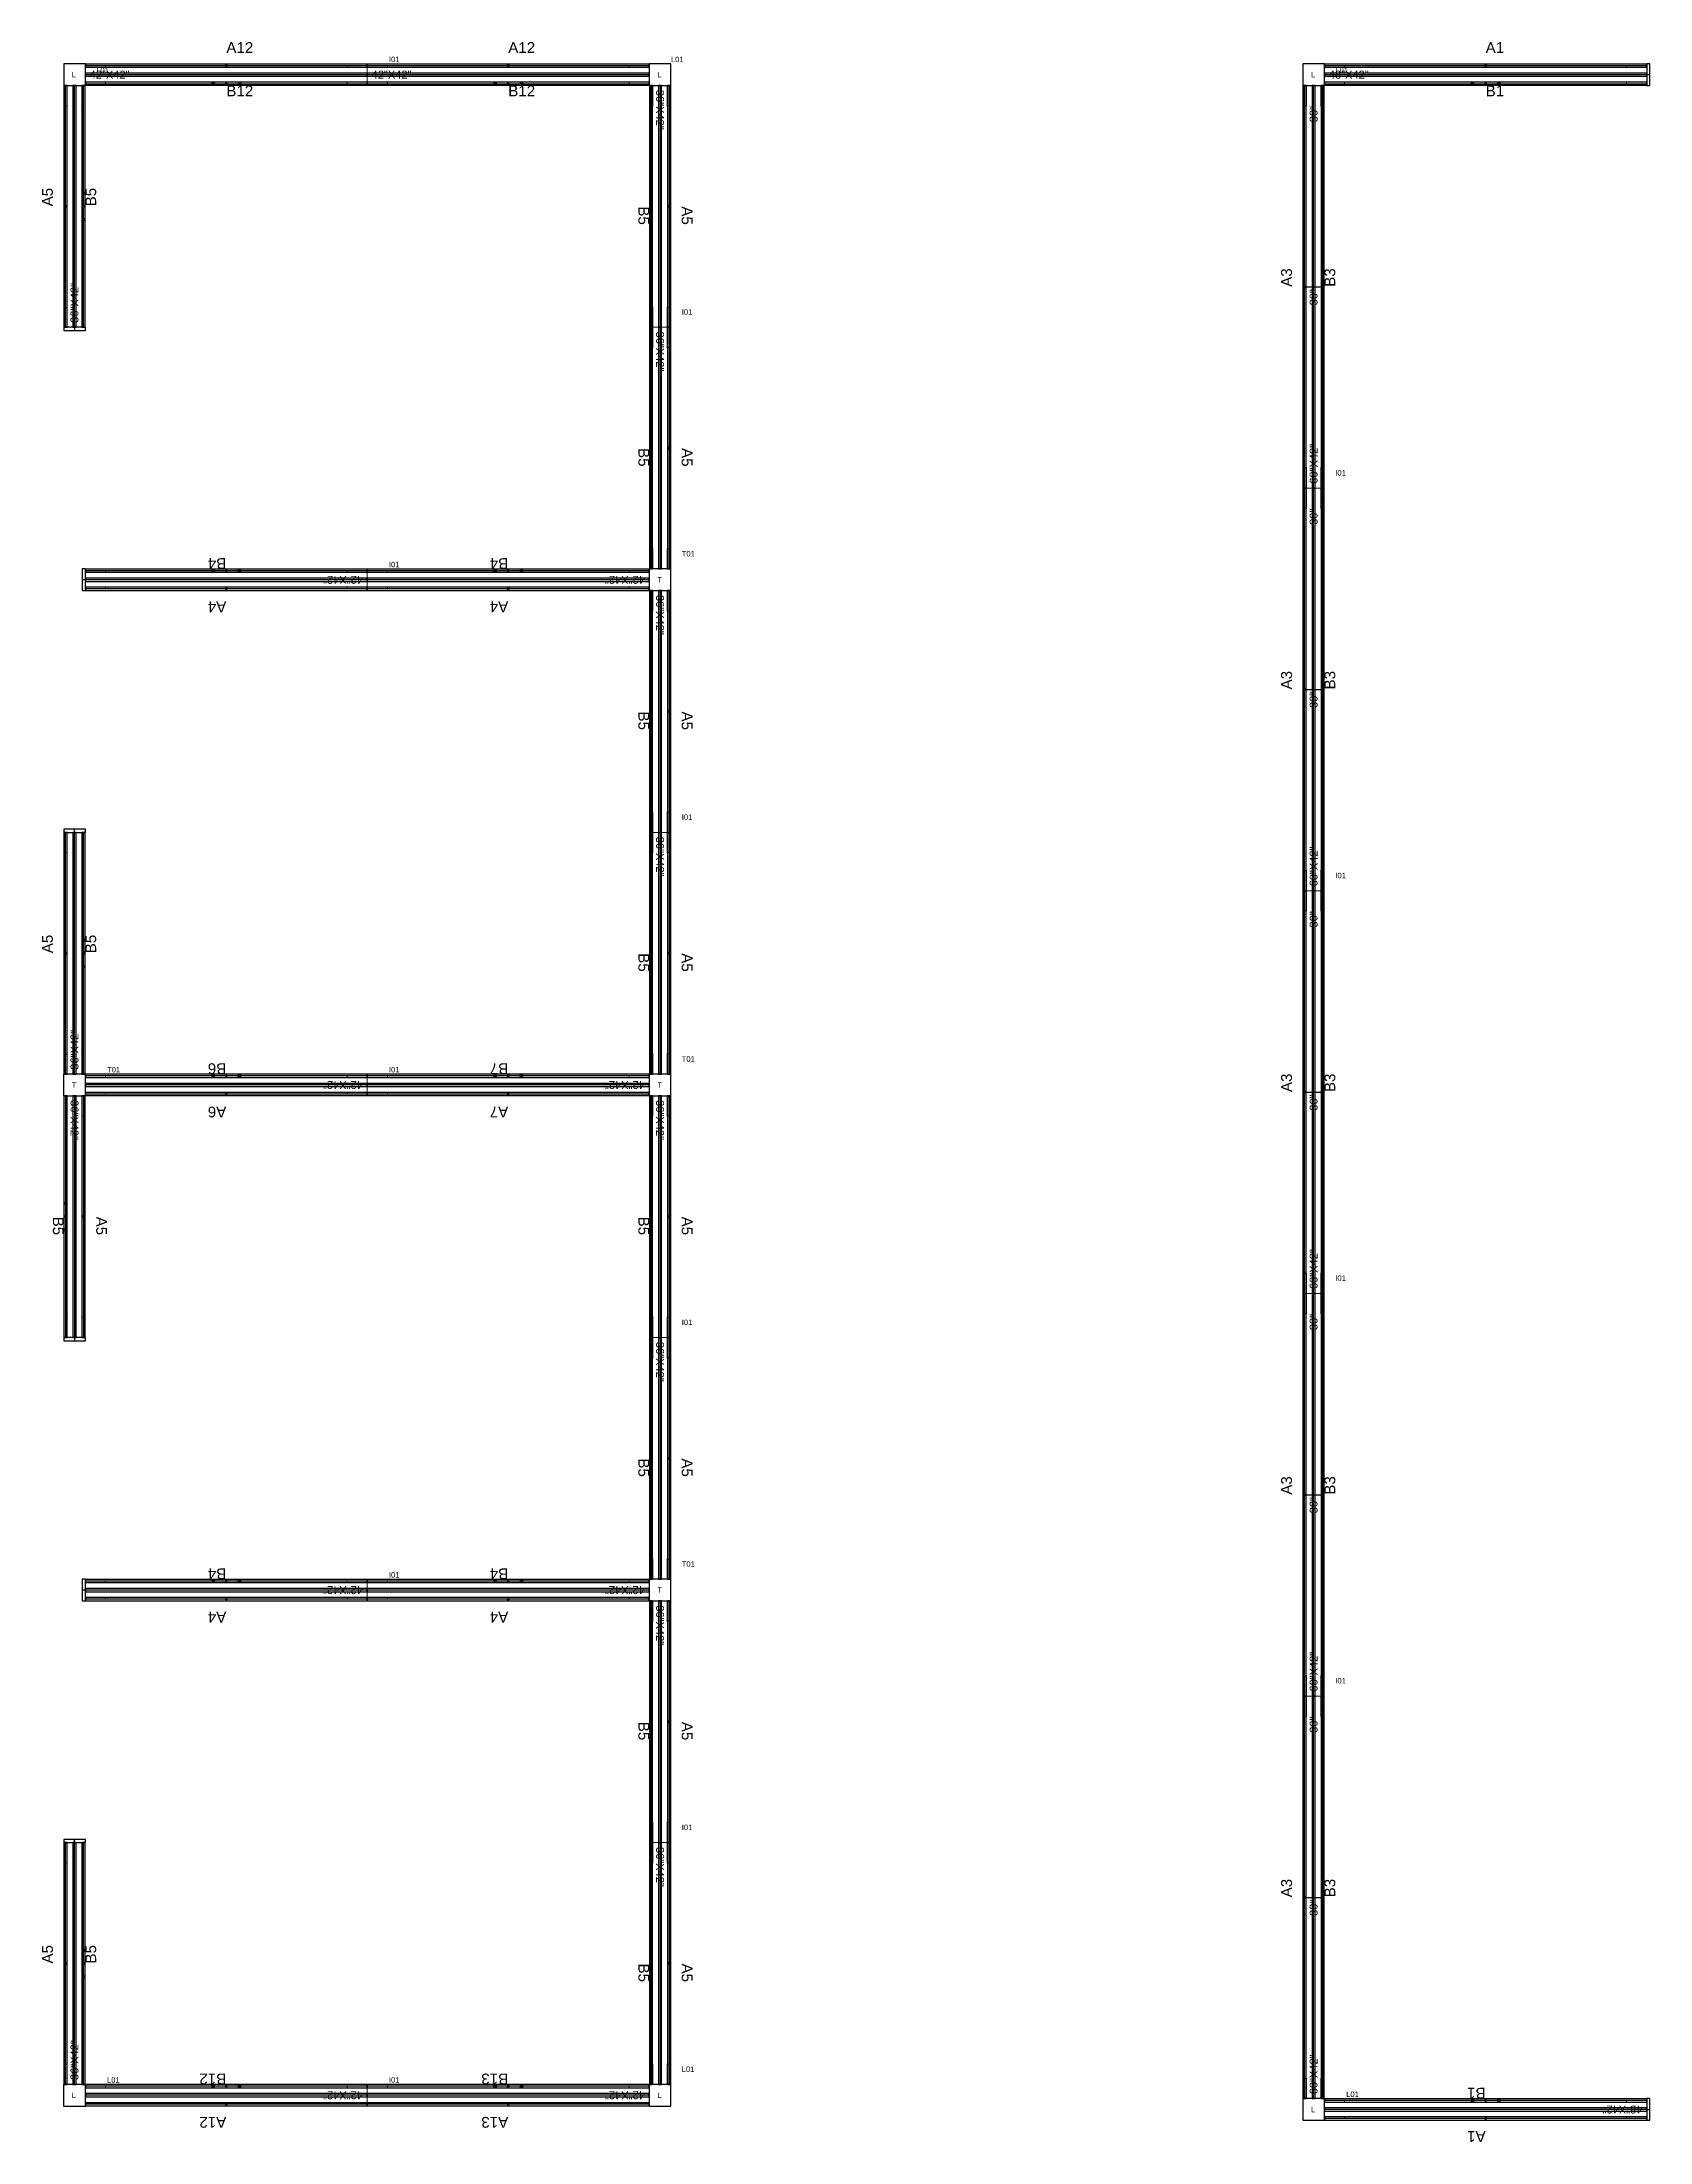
# Model space of a CAD drawing. Header units: millimetres. Extents: x 1390 to 1467.6, y 1790 to 1851.2.
# Drawn here: x 1390.22 to 1396.31, y 1790.1 to 1798.05 of the extents above; entities that cross this region are included whole.
import ezdxf

# ---------------------------------------------------------------- set-up
doc = ezdxf.new("R2010")
doc.units = ezdxf.units.MM
for name, color, linetype in [('DD2D', 7, 'Continuous'), ('DD2D_Geometry', 7, 'Continuous'), ('DDReportes', 7, 'Continuous'), ('Id Unión', 7, 'Continuous')]:
    doc.layers.add(name, color=color, linetype=linetype)
doc.styles.get("Standard").update_dxf_attribs({"font": 'arial.ttf'})

msp = doc.modelspace()

# ---------------------------------------------------------------- texts
at = {"layer": 'DD2D_Geometry'}
for s, p in [('L', (1390.3366, 1797.9188)), ('L', (1392.5526, 1797.9188)), ('L', (1395.0261, 1797.9188)), ('T', (1392.5526, 1796.0068)), ('T', (1390.3366, 1794.0948)), ('T', (1392.5526, 1794.0948)), ('T', (1392.5526, 1792.1828)), ('L', (1390.3366, 1790.2708)), ('L', (1392.5526, 1790.2708)), ('L', (1395.0261, 1790.2168))]:
    msp.add_text(s, height=0.0205, dxfattribs=at).set_placement(p)
at = {"layer": 'DDReportes'}
for s, p in [('A12', (1390.9214, 1798.0111)), ('A12', (1391.9884, 1798.0111)), ('A1', (1395.6873, 1798.0111)), ('B12', (1390.9214, 1797.8471)), ('B12', (1391.9884, 1797.8471)), ('B1', (1395.6873, 1797.8471))]:
    msp.add_text(s, height=0.041, dxfattribs=at).set_placement(p)
for s, rotation, p in [('A5', 90, (1390.2649, 1797.4306)), ('B5', 90, (1390.4289, 1797.4306)), ('B5', 270, (1392.4809, 1797.4306)), ('A5', 270, (1392.6449, 1797.4306)), ('A3', 90, (1394.9543, 1797.1261)), ('B3', 90, (1395.1183, 1797.1261)), ('B5', 270, (1392.4809, 1796.5156)), ('A5', 270, (1392.6449, 1796.5156)), ('B4', 180, (1390.9214, 1796.0991)), ('B4', 180, (1391.9884, 1796.0991)), ('A4', 180, (1390.9214, 1795.9351)), ('A4', 180, (1391.9884, 1795.9351)), ('A3', 90, (1394.9543, 1795.6021)), ('B3', 90, (1395.1183, 1795.6021)), ('B5', 270, (1392.4809, 1795.5186)), ('A5', 270, (1392.6449, 1795.5186)), ('A5', 90, (1390.2649, 1794.6036)), ('B5', 90, (1390.4289, 1794.6036)), ('B5', 270, (1392.4809, 1794.6036)), ('A5', 270, (1392.6449, 1794.6036)), ('B6', 180, (1390.9214, 1794.1871)), ('B7', 180, (1391.9884, 1794.1871)), ('A3', 90, (1394.9543, 1794.0781)), ('B3', 90, (1395.1183, 1794.0781)), ('A6', 180, (1390.9214, 1794.0231)), ('A7', 180, (1391.9884, 1794.0231)), ('A5', 270, (1390.4289, 1793.6066)), ('A5', 270, (1392.6449, 1793.6066)), ('B5', 270, (1390.2649, 1793.6066)), ('B5', 270, (1392.4809, 1793.6066)), ('B5', 270, (1392.4809, 1792.6916)), ('A5', 270, (1392.6449, 1792.6916)), ('A3', 90, (1394.9543, 1792.5541)), ('B3', 90, (1395.1183, 1792.5541)), ('B4', 180, (1390.9214, 1792.2751)), ('B4', 180, (1391.9884, 1792.2751)), ('A4', 180, (1390.9214, 1792.1111)), ('A4', 180, (1391.9884, 1792.1111)), ('B5', 270, (1392.4809, 1791.6946)), ('A5', 270, (1392.6449, 1791.6946)), ('A3', 90, (1394.9543, 1791.0301)), ('B3', 90, (1395.1183, 1791.0301)), ('A5', 90, (1390.2649, 1790.7796)), ('B5', 90, (1390.4289, 1790.7796)), ('B5', 270, (1392.4809, 1790.7796)), ('A5', 270, (1392.6449, 1790.7796)), ('B12', 180, (1390.9214, 1790.3631)), ('B13', 180, (1391.9884, 1790.3631)), ('B1', 180, (1395.6873, 1790.3091)), ('A12', 180, (1390.9214, 1790.1991)), ('A13', 180, (1391.9884, 1790.1991)), ('A1', 180, (1395.6873, 1790.1451))]:
    msp.add_text(s, height=0.041, rotation=rotation, dxfattribs=at).set_placement(p)
at = {"layer": 'Id Unión'}
for s, p in [('I01', (1391.5372, 1797.9766)), ('L01', (1392.6042, 1797.9766)), ('L01', (1390.4292, 1797.9356)), ('L01', (1395.1186, 1797.9356)), ('I01', (1392.6452, 1797.0205)), ('I01', (1395.1186, 1796.4116)), ('I01', (1391.5371, 1796.0646)), ('T01', (1392.6452, 1796.1055)), ('I01', (1392.6452, 1795.1085)), ('I01', (1395.1186, 1794.8876)), ('T01', (1390.4701, 1794.1526)), ('I01', (1391.5371, 1794.1526)), ('T01', (1392.6452, 1794.1935)), ('I01', (1395.1186, 1793.3636)), ('I01', (1392.6452, 1793.1965)), ('I01', (1391.5371, 1792.2406)), ('T01', (1392.6452, 1792.2815)), ('I01', (1395.1186, 1791.8396)), ('I01', (1392.6452, 1791.2845)), ('L01', (1390.4701, 1790.3286)), ('I01', (1391.5371, 1790.3286)), ('L01', (1392.6452, 1790.3695)), ('L01', (1395.1596, 1790.2746))]:
    msp.add_text(s, height=0.0205, dxfattribs=at).set_placement(p)

# ---------------------------------------------------------------- blocks, each defined once
blk = doc.blocks.new('DD101036422D')
at = {"color": 1, "linetype": 'Continuous', "lineweight": 0}
for p, q in [((0, -0.0255), (0, 0.0255)), ((0.0017, 0.0275), (0.0218, 0.0275)), ((0.002, 0.0275), (0.0215, 0.0275)), ((0.0747, 0.0275), (0.0215, 0.0275)), ((0.0747, 0.0275), (0.075, 0.0275)), ((0.0765, 0.026), (0.0765, 0.0343)), ((0.8385, 0.0343), (0.0765, 0.0343)), ((0.8385, 0.0343), (0.8385, 0.026)), ((0.8403, 0.0275), (0.84, 0.0275)), ((0.8403, 0.0275), (0.8935, 0.0275)), ((0.9133, 0.0275), (0.8932, 0.0275)), ((0.913, 0.0275), (0.8935, 0.0275)), ((0.915, -0.0255), (0.915, 0.0255)), ((0.025, -0.0275), (0.002, -0.0275)), ((0.025, -0.0275), (0.0747, -0.0275)), ((0.0747, -0.0275), (0.075, -0.0275)), ((0.0765, -0.0343), (0.0765, -0.026)), ((0.8385, -0.0343), (0.0765, -0.0343)), ((0.8385, -0.026), (0.8385, -0.0343)), ((0.8403, -0.0275), (0.84, -0.0275)), ((0.89, -0.0275), (0.8403, -0.0275)), ((0.89, -0.0275), (0.913, -0.0275))]:
    blk.add_line(p, q, dxfattribs=at)
at = {"color": 1}
for p, q in [((0.454, 0.0379), (0.461, 0.0308)), ((0.454, 0.0308), (0.461, 0.0379)), ((0.454, -0.0379), (0.461, -0.0308)), ((0.454, -0.0308), (0.461, -0.0379))]:
    blk.add_line(p, q, dxfattribs=at)
for centre in [(0.4075, -0.0343), (0.5075, -0.0343)]:
    blk.add_circle(centre, 0.005, dxfattribs=at)
at = {"color": 1, "linetype": 'Continuous', "lineweight": 0}
for centre, radius, start, end in [((0.002, 0.0255), 0.00203, 90, 180), ((0.075, 0.026), 0.00151, 10.02098, 90), ((0.075, 0.026), 0.00151, 0, 10.02098), ((0.84, 0.026), 0.00151, 90, 169.97902), ((0.84, 0.026), 0.00151, 169.97902, 180), ((0.84, 0.026), 0.00151, 169.97902, 180), ((0.913, 0.0255), 0.00203, 0, 90), ((0.002, -0.0255), 0.00203, 180, 270), ((0.075, -0.026), 0.00151, 270, 349.97902), ((0.075, -0.026), 0.00151, 349.97902, 0), ((0.84, -0.026), 0.00151, 180, 190.02098), ((0.84, -0.026), 0.00151, 180, 190.02098), ((0.84, -0.026), 0.00151, 190.02098, 270), ((0.913, -0.0255), 0.00203, 270, 0)]:
    blk.add_arc(centre, radius, start, end, dxfattribs=at)
at = {"color": 1}
for p in [(0.4575, 0.0343), (0.4575, -0.0343)]:
    blk.add_point(p, dxfattribs=at)
blk.add_text('36"X42"', height=0.03).set_placement((0.0165, -0.0149))
blk = doc.blocks.new('SPACE_DD10103642')
blk.add_blockref('DD101036422D', (0, 0))
blk = doc.blocks.new('DD101042422D')
at = {"color": 1, "linetype": 'Continuous', "lineweight": 0}
for p, q in [((0, -0.0255), (0, 0.0255)), ((0.0017, 0.0275), (0.0218, 0.0275)), ((0.002, 0.0275), (0.0215, 0.0275)), ((0.0747, 0.0275), (0.0215, 0.0275)), ((0.0747, 0.0275), (0.075, 0.0275)), ((0.0765, 0.026), (0.0765, 0.0343)), ((0.9905, 0.0343), (0.0765, 0.0343)), ((0.9905, 0.0343), (0.9905, 0.026)), ((0.9923, 0.0275), (0.992, 0.0275)), ((0.9923, 0.0275), (1.0455, 0.0275)), ((1.0653, 0.0275), (1.0452, 0.0275)), ((1.065, 0.0275), (1.0455, 0.0275)), ((1.067, -0.0255), (1.067, 0.0255)), ((0.025, -0.0275), (0.002, -0.0275)), ((0.025, -0.0275), (0.0747, -0.0275)), ((0.0747, -0.0275), (0.075, -0.0275)), ((0.0765, -0.0343), (0.0765, -0.026)), ((0.9905, -0.0343), (0.0765, -0.0343)), ((0.9905, -0.026), (0.9905, -0.0343)), ((0.9923, -0.0275), (0.992, -0.0275)), ((1.042, -0.0275), (0.9923, -0.0275)), ((1.042, -0.0275), (1.065, -0.0275))]:
    blk.add_line(p, q, dxfattribs=at)
at = {"color": 1}
for p, q in [((0.53, 0.0379), (0.537, 0.0308)), ((0.53, 0.0308), (0.537, 0.0379)), ((0.53, -0.0379), (0.537, -0.0308)), ((0.53, -0.0308), (0.537, -0.0379))]:
    blk.add_line(p, q, dxfattribs=at)
for centre in [(0.4835, -0.0343), (0.5835, -0.0343)]:
    blk.add_circle(centre, 0.005, dxfattribs=at)
at = {"color": 1, "linetype": 'Continuous', "lineweight": 0}
for centre, radius, start, end in [((0.002, 0.0255), 0.00203, 90, 180), ((0.075, 0.026), 0.00151, 10.02098, 90), ((0.075, 0.026), 0.00151, 0, 10.02098), ((0.992, 0.026), 0.00151, 90, 169.97902), ((0.992, 0.026), 0.00151, 169.97902, 180), ((0.992, 0.026), 0.00151, 169.97902, 180), ((1.065, 0.0255), 0.00203, 0, 90), ((0.002, -0.0255), 0.00203, 180, 270), ((0.075, -0.026), 0.00151, 270, 349.97902), ((0.075, -0.026), 0.00151, 349.97902, 0), ((0.992, -0.026), 0.00151, 180, 190.02098), ((0.992, -0.026), 0.00151, 180, 190.02098), ((0.992, -0.026), 0.00151, 190.02098, 270), ((1.065, -0.0255), 0.00203, 270, 0)]:
    blk.add_arc(centre, radius, start, end, dxfattribs=at)
at = {"color": 1}
for p in [(0.5335, 0.0343), (0.5335, -0.0343)]:
    blk.add_point(p, dxfattribs=at)
blk.add_text('42"X42"', height=0.03).set_placement((0.0165, -0.0149))
blk = doc.blocks.new('SPACE_DD10104242')
blk.add_blockref('DD101042422D', (0, 0))
blk = doc.blocks.new('DD3021422D')
for p, q in [((0, 0.041), (0, -0.041)), ((0.012, 0.041), (0, 0.041)), ((0.012, -0.041), (0.012, 0.041)), ((0, -0.041), (0.012, -0.041))]:
    blk.add_line(p, q)
blk = doc.blocks.new('SPACE_DD302142')
blk.add_blockref('DD3021422D', (0, 0))
blk = doc.blocks.new('DD101048422D')
at = {"color": 1, "linetype": 'Continuous', "lineweight": 0}
for p, q in [((0, -0.0255), (0, 0.0255)), ((0.0017, 0.0275), (0.0218, 0.0275)), ((0.002, 0.0275), (0.0215, 0.0275)), ((0.0747, 0.0275), (0.0215, 0.0275)), ((0.0747, 0.0275), (0.075, 0.0275)), ((0.0765, 0.026), (0.0765, 0.0343)), ((1.1435, 0.0343), (0.0765, 0.0343)), ((1.1435, 0.0343), (1.1435, 0.026)), ((1.1453, 0.0275), (1.145, 0.0275)), ((1.1453, 0.0275), (1.1985, 0.0275)), ((1.2183, 0.0275), (1.1982, 0.0275)), ((1.218, 0.0275), (1.1985, 0.0275)), ((1.22, -0.0255), (1.22, 0.0255)), ((0.025, -0.0275), (0.002, -0.0275)), ((0.025, -0.0275), (0.0747, -0.0275)), ((0.0747, -0.0275), (0.075, -0.0275)), ((0.0765, -0.0343), (0.0765, -0.026)), ((1.1435, -0.0343), (0.0765, -0.0343)), ((1.1435, -0.026), (1.1435, -0.0343)), ((1.1453, -0.0275), (1.145, -0.0275)), ((1.195, -0.0275), (1.1453, -0.0275)), ((1.195, -0.0275), (1.218, -0.0275))]:
    blk.add_line(p, q, dxfattribs=at)
at = {"color": 1}
for p, q in [((0.6065, 0.0379), (0.6135, 0.0308)), ((0.6065, 0.0308), (0.6135, 0.0379)), ((0.6065, -0.0379), (0.6135, -0.0308)), ((0.6065, -0.0308), (0.6135, -0.0379))]:
    blk.add_line(p, q, dxfattribs=at)
for centre in [(0.56, -0.0343), (0.66, -0.0343)]:
    blk.add_circle(centre, 0.005, dxfattribs=at)
at = {"color": 1, "linetype": 'Continuous', "lineweight": 0}
for centre, radius, start, end in [((0.002, 0.0255), 0.00203, 90, 180), ((0.075, 0.026), 0.00151, 10.02098, 90), ((0.075, 0.026), 0.00151, 0, 10.02098), ((1.145, 0.026), 0.00151, 90, 169.97902), ((1.145, 0.026), 0.00151, 169.97902, 180), ((1.145, 0.026), 0.00151, 169.97902, 180), ((1.218, 0.0255), 0.00203, 0, 90), ((0.002, -0.0255), 0.00203, 180, 270), ((0.075, -0.026), 0.00151, 270, 349.97902), ((0.075, -0.026), 0.00151, 349.97902, 0), ((1.145, -0.026), 0.00151, 180, 190.02098), ((1.145, -0.026), 0.00151, 180, 190.02098), ((1.145, -0.026), 0.00151, 190.02098, 270), ((1.218, -0.0255), 0.00203, 270, 0)]:
    blk.add_arc(centre, radius, start, end, dxfattribs=at)
at = {"color": 1}
for p in [(0.61, 0.0343), (0.61, -0.0343)]:
    blk.add_point(p, dxfattribs=at)
blk.add_text('48"X42"', height=0.03).set_placement((0.0165, -0.0149))
blk = doc.blocks.new('SPACE_DD10104842')
blk.add_blockref('DD101048422D', (0, 0))
blk = doc.blocks.new('DD101060422D')
at = {"color": 1, "linetype": 'Continuous', "lineweight": 0}
for p, q in [((0, -0.0255), (0, 0.0255)), ((0.0017, 0.0275), (0.0218, 0.0275)), ((0.002, 0.0275), (0.0215, 0.0275)), ((0.0747, 0.0275), (0.0215, 0.0275)), ((0.0747, 0.0275), (0.075, 0.0275)), ((0.0765, 0.026), (0.0765, 0.0343)), ((1.4475, 0.0343), (0.0765, 0.0343)), ((1.4475, 0.0343), (1.4475, 0.026)), ((1.4493, 0.0275), (1.449, 0.0275)), ((1.4493, 0.0275), (1.5025, 0.0275)), ((1.5223, 0.0275), (1.5022, 0.0275)), ((1.522, 0.0275), (1.5025, 0.0275)), ((1.524, -0.0255), (1.524, 0.0255)), ((0.025, -0.0275), (0.002, -0.0275)), ((0.025, -0.0275), (0.0747, -0.0275)), ((0.0747, -0.0275), (0.075, -0.0275)), ((0.0765, -0.0343), (0.0765, -0.026)), ((1.4475, -0.0343), (0.0765, -0.0343)), ((1.4475, -0.026), (1.4475, -0.0343)), ((1.4493, -0.0275), (1.449, -0.0275)), ((1.499, -0.0275), (1.4493, -0.0275)), ((1.499, -0.0275), (1.522, -0.0275))]:
    blk.add_line(p, q, dxfattribs=at)
at = {"color": 1}
for p, q in [((0.7585, 0.0379), (0.7655, 0.0308)), ((0.7585, 0.0308), (0.7655, 0.0379)), ((0.762, 0.0343), (0.762, -0.0343)), ((0.7585, -0.0379), (0.7655, -0.0308)), ((0.7585, -0.0308), (0.7655, -0.0379))]:
    blk.add_line(p, q, dxfattribs=at)
for centre in [(0.712, -0.0343), (0.812, -0.0343)]:
    blk.add_circle(centre, 0.005, dxfattribs=at)
at = {"color": 1, "linetype": 'Continuous', "lineweight": 0}
for centre, radius, start, end in [((0.002, 0.0255), 0.00203, 90, 180), ((0.075, 0.026), 0.00151, 10.02098, 90), ((0.075, 0.026), 0.00151, 0, 10.02098), ((1.449, 0.026), 0.00151, 90, 169.97902), ((1.449, 0.026), 0.00151, 169.97902, 180), ((1.449, 0.026), 0.00151, 169.97902, 180), ((1.522, 0.0255), 0.00203, 0, 90), ((0.002, -0.0255), 0.00203, 180, 270), ((0.075, -0.026), 0.00151, 270, 349.97902), ((0.075, -0.026), 0.00151, 349.97902, 0), ((1.449, -0.026), 0.00151, 180, 190.02098), ((1.449, -0.026), 0.00151, 180, 190.02098), ((1.449, -0.026), 0.00151, 190.02098, 270), ((1.522, -0.0255), 0.00203, 270, 0)]:
    blk.add_arc(centre, radius, start, end, dxfattribs=at)
at = {"color": 1}
for p in [(0.762, 0.0343), (0.762, -0.0343)]:
    blk.add_point(p, dxfattribs=at)
for s, p in [('60"X42"', (0.0165, -0.0149)), ('30"', (0.6916, -0.0149)), ('30"', (1.3849, -0.0149))]:
    blk.add_text(s, height=0.03).set_placement(p)
blk = doc.blocks.new('SPACE_DD10106042')
blk.add_blockref('DD101060422D', (0, 0))

# ---------------------------------------------------------------- linework, layer by layer
at = {"layer": 'DD2D'}
for p, q in [((1390.3879, 1797.9634), (1391.4549, 1797.9634)), ((1390.3879, 1797.9291), (1391.4549, 1797.9291)), ((1390.3879, 1797.9291), (1391.4549, 1797.9291)), ((1391.4549, 1797.9634), (1392.5219, 1797.9634)), ((1391.4549, 1797.9291), (1391.455, 1797.9291)), ((1391.4549, 1797.9291), (1392.5219, 1797.9291)), ((1391.4549, 1797.9291), (1392.5219, 1797.9291)), ((1392.5219, 1797.9291), (1392.522, 1797.9291)), ((1395.0773, 1797.9634), (1396.2973, 1797.9634)), ((1395.0773, 1797.9291), (1396.2973, 1797.9291)), ((1395.0773, 1797.9291), (1396.2973, 1797.9291)), ((1396.2973, 1797.9291), (1396.3093, 1797.9291)), ((1390.3126, 1796.9731), (1390.3126, 1797.8881)), ((1390.3469, 1797.8881), (1390.3469, 1797.8882)), ((1390.3469, 1796.9731), (1390.3469, 1797.8881)), ((1390.3469, 1796.9731), (1390.3469, 1797.8881)), ((1390.3812, 1796.9731), (1390.3812, 1797.8881)), ((1390.3879, 1797.8948), (1391.4549, 1797.8948)), ((1391.4549, 1797.8948), (1392.5219, 1797.8948)), ((1392.5286, 1797.8881), (1392.5286, 1796.9731)), ((1392.5629, 1797.8881), (1392.5629, 1796.9731)), ((1392.5629, 1797.8881), (1392.5629, 1796.9731)), ((1392.5972, 1797.8881), (1392.5972, 1796.9731)), ((1395.002, 1796.3641), (1395.002, 1797.8881)), ((1395.0363, 1797.8881), (1395.0363, 1797.8882)), ((1395.0363, 1796.3641), (1395.0363, 1797.8881)), ((1395.0363, 1796.3641), (1395.0363, 1797.8881)), ((1395.0706, 1796.3641), (1395.0706, 1797.8881)), ((1395.0773, 1797.8948), (1396.2973, 1797.8948)), ((1390.3469, 1796.9731), (1390.3469, 1796.9611)), ((1392.5286, 1796.9731), (1392.5286, 1796.0581)), ((1392.5629, 1796.9731), (1392.5629, 1796.973)), ((1392.5629, 1796.9731), (1392.5629, 1796.0581)), ((1392.5629, 1796.9731), (1392.5629, 1796.0581)), ((1392.5972, 1796.9731), (1392.5972, 1796.0581)), ((1395.002, 1794.8401), (1395.002, 1796.3641)), ((1395.0363, 1796.3641), (1395.0363, 1796.3642)), ((1395.0363, 1794.8401), (1395.0363, 1796.3641)), ((1395.0363, 1794.8401), (1395.0363, 1796.3641)), ((1395.0706, 1794.8401), (1395.0706, 1796.3641)), ((1390.3879, 1796.0171), (1390.3759, 1796.0171)), ((1391.4549, 1796.0514), (1390.3879, 1796.0514)), ((1391.4549, 1796.0171), (1390.3879, 1796.0171)), ((1391.4549, 1796.0171), (1390.3879, 1796.0171)), ((1391.4549, 1796.0171), (1391.4548, 1796.0171)), ((1392.5219, 1796.0514), (1391.4549, 1796.0514)), ((1392.5219, 1796.0171), (1391.4549, 1796.0171)), ((1392.5219, 1796.0171), (1391.4549, 1796.0171)), ((1392.5629, 1796.0581), (1392.5629, 1796.058)), ((1391.4549, 1795.9828), (1390.3879, 1795.9828)), ((1392.5219, 1795.9828), (1391.4549, 1795.9828)), ((1392.5286, 1795.9761), (1392.5286, 1795.0611)), ((1392.5629, 1795.9761), (1392.5629, 1795.0611)), ((1392.5629, 1795.9761), (1392.5629, 1795.0611)), ((1392.5972, 1795.9761), (1392.5972, 1795.0611)), ((1390.3126, 1794.1461), (1390.3126, 1795.0611)), ((1390.3469, 1795.0611), (1390.3469, 1795.0731)), ((1390.3469, 1794.1461), (1390.3469, 1795.0611)), ((1390.3469, 1794.1461), (1390.3469, 1795.0611)), ((1390.3812, 1794.1461), (1390.3812, 1795.0611)), ((1392.5286, 1795.0611), (1392.5286, 1794.1461)), ((1392.5629, 1795.0611), (1392.5629, 1795.061)), ((1392.5629, 1795.0611), (1392.5629, 1794.1461)), ((1392.5629, 1795.0611), (1392.5629, 1794.1461)), ((1392.5972, 1795.0611), (1392.5972, 1794.1461)), ((1395.002, 1793.3161), (1395.002, 1794.8401)), ((1395.0363, 1794.8401), (1395.0363, 1794.8402)), ((1395.0363, 1793.3161), (1395.0363, 1794.8401)), ((1395.0363, 1793.3161), (1395.0363, 1794.8401)), ((1395.0706, 1793.3161), (1395.0706, 1794.8401)), ((1390.3879, 1794.1051), (1390.3878, 1794.1051)), ((1391.4549, 1794.1394), (1390.3879, 1794.1394)), ((1391.4549, 1794.1051), (1390.3879, 1794.1051)), ((1391.4549, 1794.1051), (1390.3879, 1794.1051)), ((1391.4549, 1794.1051), (1391.4548, 1794.1051)), ((1392.5219, 1794.1394), (1391.4549, 1794.1394)), ((1392.5219, 1794.1051), (1391.4549, 1794.1051)), ((1392.5219, 1794.1051), (1391.4549, 1794.1051)), ((1392.5629, 1794.1461), (1392.5629, 1794.146)), ((1390.3126, 1794.0641), (1390.3126, 1793.1491)), ((1390.3469, 1794.0641), (1390.3469, 1793.1491)), ((1390.3469, 1794.0641), (1390.3469, 1793.1491)), ((1390.3812, 1794.0641), (1390.3812, 1793.1491)), ((1391.4549, 1794.0708), (1390.3879, 1794.0708)), ((1392.5219, 1794.0708), (1391.4549, 1794.0708)), ((1392.5286, 1794.0641), (1392.5286, 1793.1491)), ((1392.5629, 1794.0641), (1392.5629, 1793.1491)), ((1392.5629, 1794.0641), (1392.5629, 1793.1491)), ((1392.5972, 1794.0641), (1392.5972, 1793.1491)), ((1395.002, 1791.7921), (1395.002, 1793.3161)), ((1395.0363, 1793.3161), (1395.0363, 1793.3162)), ((1395.0363, 1791.7921), (1395.0363, 1793.3161)), ((1395.0363, 1791.7921), (1395.0363, 1793.3161)), ((1395.0706, 1791.7921), (1395.0706, 1793.3161)), ((1390.3469, 1793.1491), (1390.3469, 1793.1371)), ((1392.5286, 1793.1491), (1392.5286, 1792.2341)), ((1392.5629, 1793.1491), (1392.5629, 1793.149)), ((1392.5629, 1793.1491), (1392.5629, 1792.2341)), ((1392.5629, 1793.1491), (1392.5629, 1792.2341)), ((1392.5972, 1793.1491), (1392.5972, 1792.2341)), ((1390.3879, 1792.1931), (1390.3759, 1792.1931)), ((1391.4549, 1792.2274), (1390.3879, 1792.2274)), ((1391.4549, 1792.1931), (1390.3879, 1792.1931)), ((1391.4549, 1792.1931), (1390.3879, 1792.1931)), ((1391.4549, 1792.1931), (1391.4548, 1792.1931)), ((1392.5219, 1792.2274), (1391.4549, 1792.2274)), ((1392.5219, 1792.1931), (1391.4549, 1792.1931)), ((1392.5219, 1792.1931), (1391.4549, 1792.1931)), ((1392.5629, 1792.2341), (1392.5629, 1792.234)), ((1391.4549, 1792.1588), (1390.3879, 1792.1588)), ((1392.5219, 1792.1588), (1391.4549, 1792.1588)), ((1392.5286, 1792.1521), (1392.5286, 1791.2371)), ((1392.5629, 1792.1521), (1392.5629, 1791.2371)), ((1392.5629, 1792.1521), (1392.5629, 1791.2371)), ((1392.5972, 1792.1521), (1392.5972, 1791.2371)), ((1395.002, 1790.2681), (1395.002, 1791.7921)), ((1395.0363, 1791.7921), (1395.0363, 1791.7922)), ((1395.0363, 1790.2681), (1395.0363, 1791.7921)), ((1395.0363, 1790.2681), (1395.0363, 1791.7921)), ((1395.0706, 1790.2681), (1395.0706, 1791.7921)), ((1390.3126, 1790.3221), (1390.3126, 1791.2371)), ((1390.3469, 1791.2371), (1390.3469, 1791.2491)), ((1390.3469, 1790.3221), (1390.3469, 1791.2371)), ((1390.3469, 1790.3221), (1390.3469, 1791.2371)), ((1390.3812, 1790.3221), (1390.3812, 1791.2371)), ((1392.5286, 1791.2371), (1392.5286, 1790.3221)), ((1392.5629, 1791.2371), (1392.5629, 1791.237)), ((1392.5629, 1791.2371), (1392.5629, 1790.3221)), ((1392.5629, 1791.2371), (1392.5629, 1790.3221)), ((1392.5972, 1791.2371), (1392.5972, 1790.3221)), ((1390.3879, 1790.2811), (1390.3878, 1790.2811)), ((1391.4549, 1790.3154), (1390.3879, 1790.3154)), ((1391.4549, 1790.2811), (1390.3879, 1790.2811)), ((1391.4549, 1790.2811), (1390.3879, 1790.2811)), ((1391.4549, 1790.2811), (1391.4548, 1790.2811)), ((1392.5219, 1790.3154), (1391.4549, 1790.3154)), ((1392.5219, 1790.2811), (1391.4549, 1790.2811)), ((1392.5219, 1790.2811), (1391.4549, 1790.2811)), ((1392.5629, 1790.3221), (1392.5629, 1790.322)), ((1391.4549, 1790.2468), (1390.3879, 1790.2468)), ((1392.5219, 1790.2468), (1391.4549, 1790.2468)), ((1395.0773, 1790.2271), (1395.0772, 1790.2271)), ((1396.2973, 1790.2614), (1395.0773, 1790.2614)), ((1396.2973, 1790.2271), (1395.0773, 1790.2271)), ((1396.2973, 1790.2271), (1395.0773, 1790.2271)), ((1396.2973, 1790.1928), (1395.0773, 1790.1928)), ((1396.2973, 1790.2271), (1396.3093, 1790.2271))]:
    msp.add_line(p, q, dxfattribs=at)
at = {"layer": 'DD2D_Geometry'}
for points in [[(1390.3879, 1797.8881), (1390.3879, 1797.9702), (1390.3059, 1797.9702), (1390.3059, 1797.8881)], [(1390.3879, 1797.9574), (1391.4549, 1797.9574), (1391.4549, 1797.9694), (1390.3879, 1797.9694)], [(1390.3879, 1797.9231), (1391.4549, 1797.9231), (1391.4549, 1797.9351), (1390.3879, 1797.9351)], [(1390.3879, 1797.8888), (1391.4549, 1797.8888), (1391.4549, 1797.9008), (1390.3879, 1797.9008)], [(1391.4549, 1797.9574), (1392.5219, 1797.9574), (1392.5219, 1797.9694), (1391.4549, 1797.9694)], [(1391.4549, 1797.9231), (1392.5219, 1797.9231), (1392.5219, 1797.9351), (1391.4549, 1797.9351)], [(1391.4549, 1797.9291), (1391.455, 1797.9291), (1391.455, 1797.9291), (1391.4549, 1797.9291)], [(1391.4549, 1797.8888), (1392.5219, 1797.8888), (1392.5219, 1797.9008), (1391.4549, 1797.9008)], [(1392.5219, 1797.8881), (1392.604, 1797.8881), (1392.604, 1797.9701), (1392.5219, 1797.9701)], [(1395.0773, 1797.8881), (1395.0773, 1797.9702), (1394.9953, 1797.9702), (1394.9953, 1797.8881)], [(1395.0773, 1797.9574), (1396.2973, 1797.9574), (1396.2973, 1797.9694), (1395.0773, 1797.9694)], [(1395.0773, 1797.9231), (1396.2973, 1797.9231), (1396.2973, 1797.9351), (1395.0773, 1797.9351)], [(1395.0773, 1797.8888), (1396.2973, 1797.8888), (1396.2973, 1797.9008), (1395.0773, 1797.9008)], [(1390.3186, 1796.9731), (1390.3186, 1797.8881), (1390.3066, 1797.8881), (1390.3066, 1796.9731)], [(1390.3529, 1796.9731), (1390.3529, 1797.8881), (1390.3409, 1797.8881), (1390.3409, 1796.9731)], [(1390.3872, 1796.9731), (1390.3872, 1797.8881), (1390.3752, 1797.8881), (1390.3752, 1796.9731)], [(1392.5226, 1797.8881), (1392.5226, 1796.9731), (1392.5346, 1796.9731), (1392.5346, 1797.8881)], [(1392.5569, 1797.8881), (1392.5569, 1796.9731), (1392.5689, 1796.9731), (1392.5689, 1797.8881)], [(1392.5912, 1797.8881), (1392.5912, 1796.9731), (1392.6032, 1796.9731), (1392.6032, 1797.8881)], [(1395.008, 1796.3641), (1395.008, 1797.8881), (1394.996, 1797.8881), (1394.996, 1796.3641)], [(1395.0423, 1796.3641), (1395.0423, 1797.8881), (1395.0303, 1797.8881), (1395.0303, 1796.3641)], [(1395.0766, 1796.3641), (1395.0766, 1797.8881), (1395.0646, 1797.8881), (1395.0646, 1796.3641)], [(1392.5226, 1796.9731), (1392.5226, 1796.0581), (1392.5346, 1796.0581), (1392.5346, 1796.9731)], [(1392.5569, 1796.9731), (1392.5569, 1796.0581), (1392.5689, 1796.0581), (1392.5689, 1796.9731)], [(1392.5629, 1796.973), (1392.5629, 1796.973), (1392.5629, 1796.9731), (1392.5629, 1796.9731)], [(1392.5912, 1796.9731), (1392.5912, 1796.0581), (1392.6032, 1796.0581), (1392.6032, 1796.9731)], [(1395.008, 1794.8401), (1395.008, 1796.3641), (1394.996, 1796.3641), (1394.996, 1794.8401)], [(1395.0423, 1794.8401), (1395.0423, 1796.3641), (1395.0303, 1796.3641), (1395.0303, 1794.8401)], [(1395.0363, 1796.3641), (1395.0363, 1796.3641), (1395.0363, 1796.3642), (1395.0363, 1796.3642)], [(1395.0766, 1794.8401), (1395.0766, 1796.3641), (1395.0646, 1796.3641), (1395.0646, 1794.8401)], [(1391.4549, 1796.0574), (1390.3879, 1796.0574), (1390.3879, 1796.0454), (1391.4549, 1796.0454)], [(1391.4549, 1796.0231), (1390.3879, 1796.0231), (1390.3879, 1796.0111), (1391.4549, 1796.0111)], [(1391.4549, 1795.9888), (1390.3879, 1795.9888), (1390.3879, 1795.9768), (1391.4549, 1795.9768)], [(1391.4548, 1796.0171), (1391.4549, 1796.0171), (1391.4549, 1796.0171), (1391.4548, 1796.0171)], [(1392.5219, 1796.0574), (1391.4549, 1796.0574), (1391.4549, 1796.0454), (1392.5219, 1796.0454)], [(1392.5219, 1796.0231), (1391.4549, 1796.0231), (1391.4549, 1796.0111), (1392.5219, 1796.0111)], [(1392.5219, 1795.9888), (1391.4549, 1795.9888), (1391.4549, 1795.9768), (1392.5219, 1795.9768)], [(1392.5219, 1796.0581), (1392.5219, 1795.976), (1392.6039, 1795.976), (1392.6039, 1796.0581)], [(1392.5226, 1795.9761), (1392.5226, 1795.0611), (1392.5346, 1795.0611), (1392.5346, 1795.9761)], [(1392.5569, 1795.9761), (1392.5569, 1795.0611), (1392.5689, 1795.0611), (1392.5689, 1795.9761)], [(1392.5912, 1795.9761), (1392.5912, 1795.0611), (1392.6032, 1795.0611), (1392.6032, 1795.9761)], [(1390.3186, 1794.1461), (1390.3186, 1795.0611), (1390.3066, 1795.0611), (1390.3066, 1794.1461)], [(1390.3529, 1794.1461), (1390.3529, 1795.0611), (1390.3409, 1795.0611), (1390.3409, 1794.1461)], [(1390.3872, 1794.1461), (1390.3872, 1795.0611), (1390.3752, 1795.0611), (1390.3752, 1794.1461)], [(1392.5226, 1795.0611), (1392.5226, 1794.1461), (1392.5346, 1794.1461), (1392.5346, 1795.0611)], [(1392.5569, 1795.0611), (1392.5569, 1794.1461), (1392.5689, 1794.1461), (1392.5689, 1795.0611)], [(1392.5629, 1795.061), (1392.5629, 1795.061), (1392.5629, 1795.0611), (1392.5629, 1795.0611)], [(1392.5912, 1795.0611), (1392.5912, 1794.1461), (1392.6032, 1794.1461), (1392.6032, 1795.0611)], [(1395.008, 1793.3161), (1395.008, 1794.8401), (1394.996, 1794.8401), (1394.996, 1793.3161)], [(1395.0423, 1793.3161), (1395.0423, 1794.8401), (1395.0303, 1794.8401), (1395.0303, 1793.3161)], [(1395.0363, 1794.8401), (1395.0363, 1794.8401), (1395.0363, 1794.8402), (1395.0363, 1794.8402)], [(1395.0766, 1793.3161), (1395.0766, 1794.8401), (1395.0646, 1794.8401), (1395.0646, 1793.3161)], [(1390.3879, 1794.1461), (1390.3058, 1794.1461), (1390.3058, 1794.0641), (1390.3879, 1794.0641)], [(1391.4549, 1794.1454), (1390.3879, 1794.1454), (1390.3879, 1794.1334), (1391.4549, 1794.1334)], [(1391.4549, 1794.1111), (1390.3879, 1794.1111), (1390.3879, 1794.0991), (1391.4549, 1794.0991)], [(1391.4548, 1794.1051), (1391.4549, 1794.1051), (1391.4549, 1794.1051), (1391.4548, 1794.1051)], [(1392.5219, 1794.1454), (1391.4549, 1794.1454), (1391.4549, 1794.1334), (1392.5219, 1794.1334)], [(1392.5219, 1794.1111), (1391.4549, 1794.1111), (1391.4549, 1794.0991), (1392.5219, 1794.0991)], [(1392.5219, 1794.1461), (1392.5219, 1794.064), (1392.6039, 1794.064), (1392.6039, 1794.1461)], [(1390.3066, 1794.0641), (1390.3066, 1793.1491), (1390.3186, 1793.1491), (1390.3186, 1794.0641)], [(1390.3409, 1794.0641), (1390.3409, 1793.1491), (1390.3529, 1793.1491), (1390.3529, 1794.0641)], [(1390.3752, 1794.0641), (1390.3752, 1793.1491), (1390.3872, 1793.1491), (1390.3872, 1794.0641)], [(1391.4549, 1794.0768), (1390.3879, 1794.0768), (1390.3879, 1794.0648), (1391.4549, 1794.0648)], [(1392.5219, 1794.0768), (1391.4549, 1794.0768), (1391.4549, 1794.0648), (1392.5219, 1794.0648)], [(1392.5226, 1794.0641), (1392.5226, 1793.1491), (1392.5346, 1793.1491), (1392.5346, 1794.0641)], [(1392.5569, 1794.0641), (1392.5569, 1793.1491), (1392.5689, 1793.1491), (1392.5689, 1794.0641)], [(1392.5912, 1794.0641), (1392.5912, 1793.1491), (1392.6032, 1793.1491), (1392.6032, 1794.0641)], [(1395.008, 1791.7921), (1395.008, 1793.3161), (1394.996, 1793.3161), (1394.996, 1791.7921)], [(1395.0423, 1791.7921), (1395.0423, 1793.3161), (1395.0303, 1793.3161), (1395.0303, 1791.7921)], [(1395.0363, 1793.3161), (1395.0363, 1793.3161), (1395.0363, 1793.3162), (1395.0363, 1793.3162)], [(1395.0766, 1791.7921), (1395.0766, 1793.3161), (1395.0646, 1793.3161), (1395.0646, 1791.7921)], [(1392.5226, 1793.1491), (1392.5226, 1792.2341), (1392.5346, 1792.2341), (1392.5346, 1793.1491)], [(1392.5569, 1793.1491), (1392.5569, 1792.2341), (1392.5689, 1792.2341), (1392.5689, 1793.1491)], [(1392.5629, 1793.149), (1392.5629, 1793.149), (1392.5629, 1793.1491), (1392.5629, 1793.1491)], [(1392.5912, 1793.1491), (1392.5912, 1792.2341), (1392.6032, 1792.2341), (1392.6032, 1793.1491)], [(1391.4549, 1792.2334), (1390.3879, 1792.2334), (1390.3879, 1792.2214), (1391.4549, 1792.2214)], [(1391.4549, 1792.1991), (1390.3879, 1792.1991), (1390.3879, 1792.1871), (1391.4549, 1792.1871)], [(1391.4548, 1792.1931), (1391.4549, 1792.1931), (1391.4549, 1792.1931), (1391.4548, 1792.1931)], [(1392.5219, 1792.2334), (1391.4549, 1792.2334), (1391.4549, 1792.2214), (1392.5219, 1792.2214)], [(1392.5219, 1792.1991), (1391.4549, 1792.1991), (1391.4549, 1792.1871), (1392.5219, 1792.1871)], [(1392.5219, 1792.2341), (1392.5219, 1792.152), (1392.6039, 1792.152), (1392.6039, 1792.2341)], [(1391.4549, 1792.1648), (1390.3879, 1792.1648), (1390.3879, 1792.1528), (1391.4549, 1792.1528)], [(1392.5219, 1792.1648), (1391.4549, 1792.1648), (1391.4549, 1792.1528), (1392.5219, 1792.1528)], [(1392.5226, 1792.1521), (1392.5226, 1791.2371), (1392.5346, 1791.2371), (1392.5346, 1792.1521)], [(1392.5569, 1792.1521), (1392.5569, 1791.2371), (1392.5689, 1791.2371), (1392.5689, 1792.1521)], [(1392.5912, 1792.1521), (1392.5912, 1791.2371), (1392.6032, 1791.2371), (1392.6032, 1792.1521)], [(1395.008, 1790.2681), (1395.008, 1791.7921), (1394.996, 1791.7921), (1394.996, 1790.2681)], [(1395.0423, 1790.2681), (1395.0423, 1791.7921), (1395.0303, 1791.7921), (1395.0303, 1790.2681)], [(1395.0363, 1791.7921), (1395.0363, 1791.7921), (1395.0363, 1791.7922), (1395.0363, 1791.7922)], [(1395.0766, 1790.2681), (1395.0766, 1791.7921), (1395.0646, 1791.7921), (1395.0646, 1790.2681)], [(1390.3186, 1790.3221), (1390.3186, 1791.2371), (1390.3066, 1791.2371), (1390.3066, 1790.3221)], [(1390.3529, 1790.3221), (1390.3529, 1791.2371), (1390.3409, 1791.2371), (1390.3409, 1790.3221)], [(1390.3872, 1790.3221), (1390.3872, 1791.2371), (1390.3752, 1791.2371), (1390.3752, 1790.3221)], [(1392.5226, 1791.2371), (1392.5226, 1790.3221), (1392.5346, 1790.3221), (1392.5346, 1791.2371)], [(1392.5569, 1791.2371), (1392.5569, 1790.3221), (1392.5689, 1790.3221), (1392.5689, 1791.2371)], [(1392.5629, 1791.237), (1392.5629, 1791.237), (1392.5629, 1791.2371), (1392.5629, 1791.2371)], [(1392.5912, 1791.2371), (1392.5912, 1790.3221), (1392.6032, 1790.3221), (1392.6032, 1791.2371)], [(1390.3879, 1790.3221), (1390.3058, 1790.3221), (1390.3058, 1790.2401), (1390.3879, 1790.2401)], [(1391.4549, 1790.3214), (1390.3879, 1790.3214), (1390.3879, 1790.3094), (1391.4549, 1790.3094)], [(1391.4549, 1790.2871), (1390.3879, 1790.2871), (1390.3879, 1790.2751), (1391.4549, 1790.2751)], [(1391.4548, 1790.2811), (1391.4549, 1790.2811), (1391.4549, 1790.2811), (1391.4548, 1790.2811)], [(1392.5219, 1790.3214), (1391.4549, 1790.3214), (1391.4549, 1790.3094), (1392.5219, 1790.3094)], [(1392.5219, 1790.2871), (1391.4549, 1790.2871), (1391.4549, 1790.2751), (1392.5219, 1790.2751)], [(1392.5219, 1790.3221), (1392.5219, 1790.24), (1392.6039, 1790.24), (1392.6039, 1790.3221)], [(1395.0773, 1790.2681), (1394.9952, 1790.2681), (1394.9952, 1790.1861), (1395.0773, 1790.1861)], [(1396.2973, 1790.2674), (1395.0773, 1790.2674), (1395.0773, 1790.2554), (1396.2973, 1790.2554)], [(1391.4549, 1790.2528), (1390.3879, 1790.2528), (1390.3879, 1790.2408), (1391.4549, 1790.2408)], [(1392.5219, 1790.2528), (1391.4549, 1790.2528), (1391.4549, 1790.2408), (1392.5219, 1790.2408)], [(1396.2973, 1790.2331), (1395.0773, 1790.2331), (1395.0773, 1790.2211), (1396.2973, 1790.2211)], [(1396.2973, 1790.1988), (1395.0773, 1790.1988), (1395.0773, 1790.1868), (1396.2973, 1790.1868)]]:
    msp.add_lwpolyline(points, close=True, dxfattribs=at)

# ---------------------------------------------------------------- block references
for name, p in [('SPACE_DD10104242', (1390.3879, 1797.9291)), ('SPACE_DD10104242', (1391.4549, 1797.9291)), ('SPACE_DD10104842', (1395.0773, 1797.9291)), ('SPACE_DD302142', (1396.2973, 1797.9291)), ('SPACE_DD302142', (1396.2973, 1790.2271))]:
    msp.add_blockref(name, p, dxfattribs=at)
for name, p, rotation in [('SPACE_DD10103642', (1390.3469, 1796.9731), 90), ('SPACE_DD10103642', (1392.5629, 1797.8881), 270), ('SPACE_DD10106042', (1395.0363, 1796.3641), 90), ('SPACE_DD302142', (1390.3469, 1796.9731), 270), ('SPACE_DD10103642', (1392.5629, 1796.9731), 270), ('SPACE_DD10106042', (1395.0363, 1794.8401), 90), ('SPACE_DD302142', (1390.3879, 1796.0171), 180), ('SPACE_DD10104242', (1391.4549, 1796.0171), 180), ('SPACE_DD10104242', (1392.5219, 1796.0171), 180), ('SPACE_DD10103642', (1392.5629, 1795.9761), 270), ('SPACE_DD302142', (1390.3469, 1795.0611), 90), ('SPACE_DD10103642', (1390.3469, 1794.1461), 90), ('SPACE_DD10103642', (1392.5629, 1795.0611), 270), ('SPACE_DD10106042', (1395.0363, 1793.3161), 90), ('SPACE_DD10104242', (1391.4549, 1794.1051), 180), ('SPACE_DD10104242', (1392.5219, 1794.1051), 180), ('SPACE_DD10103642', (1390.3469, 1794.0641), 270), ('SPACE_DD10103642', (1392.5629, 1794.0641), 270), ('SPACE_DD10106042', (1395.0363, 1791.7921), 90), ('SPACE_DD302142', (1390.3469, 1793.1491), 270), ('SPACE_DD10103642', (1392.5629, 1793.1491), 270), ('SPACE_DD302142', (1390.3879, 1792.1931), 180), ('SPACE_DD10104242', (1391.4549, 1792.1931), 180), ('SPACE_DD10104242', (1392.5219, 1792.1931), 180), ('SPACE_DD10103642', (1392.5629, 1792.1521), 270), ('SPACE_DD10106042', (1395.0363, 1790.2681), 90), ('SPACE_DD302142', (1390.3469, 1791.2371), 90), ('SPACE_DD10103642', (1390.3469, 1790.3221), 90), ('SPACE_DD10103642', (1392.5629, 1791.2371), 270), ('SPACE_DD10104242', (1391.4549, 1790.2811), 180), ('SPACE_DD10104242', (1392.5219, 1790.2811), 180), ('SPACE_DD10104842', (1396.2973, 1790.2271), 180)]:
    msp.add_blockref(name, p, dxfattribs=dict(at, rotation=rotation))

msp.set_redraw_order([(e.dxf.handle, doc.entitydb.next_handle()) for e in msp.query("TEXT MTEXT ATTDEF DIMENSION ARC_DIMENSION")])  # texts and dimensions are drawn at this point

doc.saveas('drawing.dxf')
